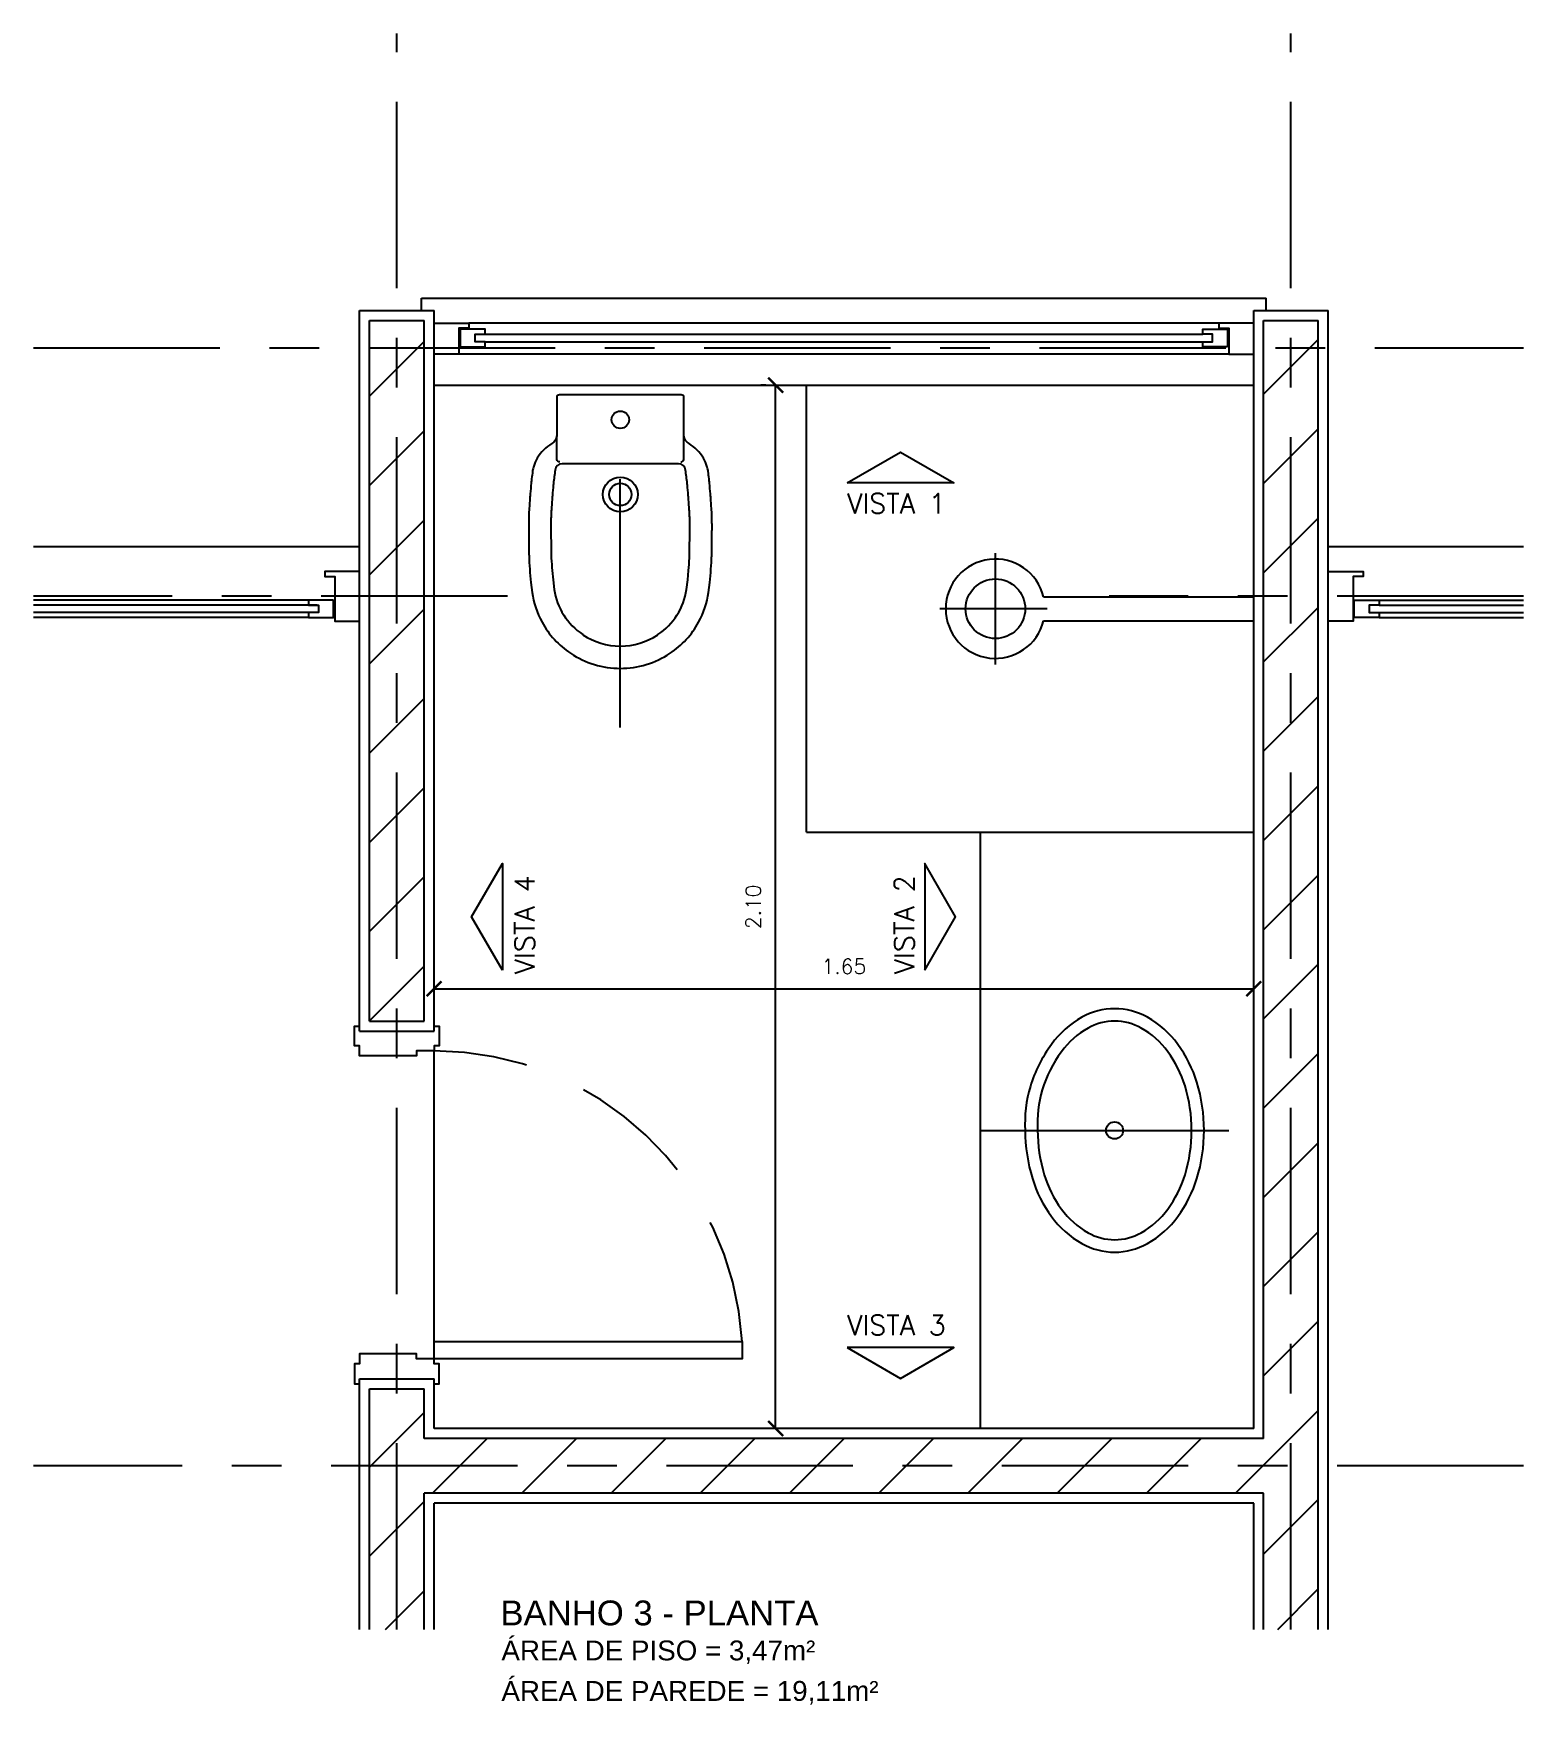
# Model space of a CAD drawing. Header units: millimetres. Extents: x 1 to 250, y 10 to 22.
# Drawn here: x 215.278 to 218.278, y 13.78 to 17.144 of the extents above; entities that cross this region are included whole.
import ezdxf

# ---------------------------------------------------------------- set-up
doc = ezdxf.new("R2010")
doc.units = ezdxf.units.MM
for name, pattern in [('CENTER', [0.6, 0.375, -0.075, 0.075, -0.075]), ('DASHDOT', [1, 0.5, -0.25, 0, -0.25]), ('HIDDEN', [0.375, 0.25, -0.125])]:
    doc.linetypes.add(name, pattern=pattern)
for name, color, linetype in [('ALV', 5, 'Continuous'), ('CAIX', 2, 'Continuous'), ('COTAS', 1, 'Continuous'), ('EIXOS', 141, 'CENTER'), ('HATCH', 8, 'Continuous'), ('LVISTA02', 1, 'Continuous'), ('NOTAS', 2, 'Continuous'), ('PEÇAS', 7, 'Continuous'), ('PEÇAS50', 8, 'Continuous'), ('REVEST', 2, 'Continuous')]:
    doc.layers.add(name, color=color, linetype=linetype)
doc.styles.add('60-20', font='romans.shx', dxfattribs={"height": 0.03})
doc.styles.add('60-50', font='romans.shx', dxfattribs={"height": 0.075})
doc.styles.add('80-20', font='romans.shx', dxfattribs={"height": 0.04})
doc.styles.add('ARIAL', font='arial.ttf', dxfattribs={"height": 0.05})
doc.dimstyles.new('20', dxfattribs={"dimtxt": 0.1, "dimasz": 0.075, "dimexe": 0.075, "dimexo": 0.05, "dimgap": 0.075, "dimtad": 1, "dimzin": 4, "dimdsep": 46, "dimtxsty": '60-50', "dimblk1": 'ARCHTICK', "dimblk2": 'ARCHTICK', "dimsah": 1, "dimcen": 2.5, "dimclrt": 3, "dimadec": 0, "dimazin": 0, "dimtfac": 1, "dimtmove": 2, "dimatfit": 3, "dimldrblk": 'ARCHTICK', "dimfxl": 1, "dimarcsym": 0})

msp = doc.modelspace()

# ---------------------------------------------------------------- texts
at = {"layer": 'NOTAS', "color": 3, "style": '80-20'}
for s, p in [('VISTA 1', (216.9159, 16.1774)), ('VISTA 3', (216.9159, 14.5236))]:
    msp.add_text(s, height=0.04, dxfattribs=at).set_placement(p)
for s, p in [('VISTA 4', (216.287, 15.2501)), ('VISTA 2', (217.0512, 15.2501))]:
    msp.add_text(s, height=0.04, rotation=90, dxfattribs=at).set_placement(p)
at = {"layer": 'NOTAS', "style": 'ARIAL'}
for s, height, p in [('BANHO 3 - PLANTA', 0.05, (216.2182, 13.9394)), ('ÁREA DE PISO = 3,47m²', 0.04, (216.2202, 13.8689)), ('ÁREA DE PAREDE = 19,11m²', 0.04, (216.2202, 13.7874))]:
    msp.add_text(s, height=height, dxfattribs=at).set_placement(p)

# ---------------------------------------------------------------- blocks, each defined once
blk = doc.blocks.new('_ARCHTICK')
at = {"color": 0, "linetype": 'ByBlock', "const_width": 0.15}
blk.add_lwpolyline([(-0.5, -0.5), (0.5, 0.5)], dxfattribs=at)
blk = doc.blocks.new('*D150')
at = {"color": 0, "linetype": 'ByBlock'}
for p, q in [((216.0846, 15.2407), (216.0846, 15.2507)), ((217.7346, 15.2407), (217.7346, 15.2507)), ((216.0846, 15.2207), (217.7346, 15.2207))]:
    blk.add_line(p, q, dxfattribs=at)
at = {"layer": 'DEFPOINTS', "color": 0, "linetype": 'ByBlock'}
for p in [(216.0846, 15.2207), (217.7346, 15.2207), (217.7346, 15.2207)]:
    blk.add_point(p, dxfattribs=at)
at = {"color": 0, "linetype": 'ByBlock', "xscale": 0.03, "yscale": 0.03, "zscale": 0.03, "rotation": 180}
blk.add_blockref('_ARCHTICK', (216.0846, 15.2207), dxfattribs=at)
at = {"color": 0, "linetype": 'ByBlock', "xscale": 0.03, "yscale": 0.03, "zscale": 0.03}
blk.add_blockref('_ARCHTICK', (217.7346, 15.2207), dxfattribs=at)
at = {"color": 3, "linetype": 'ByBlock', "insert": (216.9096, 15.2657), "char_height": 0.03, "attachment_point": 5, "style": '60-20'}
blk.add_mtext('1.65', dxfattribs=at)
blk = doc.blocks.new('*D151')
at = {"color": 0, "linetype": 'ByBlock'}
for p, q in [((216.7522, 16.4356), (216.7422, 16.4356)), ((216.7722, 14.3356), (216.7722, 16.4356)), ((216.7522, 14.3356), (216.7422, 14.3356))]:
    blk.add_line(p, q, dxfattribs=at)
at = {"layer": 'DEFPOINTS', "color": 0, "linetype": 'ByBlock'}
for p in [(216.7722, 16.4356), (216.7722, 16.4356), (216.7722, 14.3356)]:
    blk.add_point(p, dxfattribs=at)
at = {"color": 0, "linetype": 'ByBlock', "xscale": 0.03, "yscale": 0.03, "zscale": 0.03}
for p, rotation in [((216.7722, 16.4356), 90), ((216.7722, 14.3356), 270)]:
    blk.add_blockref('_ARCHTICK', p, dxfattribs=dict(at, rotation=rotation))
at = {"color": 3, "linetype": 'ByBlock', "insert": (216.7272, 15.3856), "char_height": 0.03, "attachment_point": 5, "rotation": 90, "style": '60-20'}
blk.add_mtext('2.10', dxfattribs=at)

# ---------------------------------------------------------------- dimensions: what is measured, and where the dimension line sits
at = {"layer": 'COTAS'}
dim = msp.add_linear_dim(base=(216.7722, 16.4356), p1=(216.7722, 14.3356), p2=(216.7722, 16.4356), angle=90, dimstyle='20', override={"dimtxt": 0.02, "dimasz": 0.03, "dimexe": 0.03, "dimexo": 0.02, "dimgap": 0.03, "dimtxsty": '60-20'}, dxfattribs=at)
dim.commit()
dim.dimension.update_dxf_attribs({"geometry": '*D151', "text_midpoint": (216.7272, 15.3856)})
dim = msp.add_linear_dim(base=(217.7346, 15.2207), p1=(216.0846, 15.2207), p2=(217.7346, 15.2207), dimstyle='20', override={"dimtxt": 0.02, "dimasz": 0.03, "dimexe": 0.03, "dimexo": 0.02, "dimgap": 0.03, "dimtxsty": '60-20'}, dxfattribs=at)
dim.commit()
dim.dimension.update_dxf_attribs({"geometry": '*D150', "text_midpoint": (216.9096, 15.2657)})

# ---------------------------------------------------------------- hatches: boundary and pattern name
at = {"layer": 'HATCH'}
h = msp.add_hatch(dxfattribs=at)
h.set_pattern_fill('ANSI31', color=256, scale=0.04, style=0)
h.paths.add_polyline_path([(216.0646, 16.5656), (215.9546, 16.5656), (215.9546, 15.1556), (216.0646, 15.1556)])
h.paths.add_polyline_path([(217.8646, 16.5656), (217.7546, 16.5656), (217.7546, 14.3156), (216.0646, 14.3156), (216.0646, 14.4156), (215.9546, 14.4156), (215.9546, 13.931), (216.0646, 13.931), (216.0646, 14.2056), (217.7546, 14.2056), (217.7546, 13.931), (217.8646, 13.931)])

# ---------------------------------------------------------------- linework, layer by layer
at = {"layer": 'ALV'}
for p, q in [((215.9546, 16.5656), (216.0646, 16.5656)), ((215.9546, 15.1556), (215.9546, 16.5656)), ((216.0646, 15.1556), (216.0646, 16.5656)), ((217.7546, 16.5656), (217.8646, 16.5656)), ((217.7546, 14.3156), (217.7546, 16.5656)), ((217.8646, 13.931), (217.8646, 16.5656)), ((215.9546, 15.1556), (216.0646, 15.1556)), ((215.9546, 14.4156), (216.0646, 14.4156)), ((215.9546, 13.931), (215.9546, 14.4156)), ((216.0646, 14.3156), (216.0646, 14.4156)), ((217.7546, 14.3156), (216.0646, 14.3156)), ((217.7546, 14.2056), (216.0646, 14.2056)), ((216.0646, 13.931), (216.0646, 14.2056)), ((217.7546, 13.931), (217.7546, 14.2056))]:
    msp.add_line(p, q, dxfattribs=at)
at = {"layer": 'CAIX', "color": 1}
for p, q in [((217.6646, 16.5606), (216.1546, 16.5606)), ((217.6846, 16.4979), (216.1346, 16.4979)), ((215.8321, 16.0031), (215.2782, 16.0031)), ((217.9871, 16.0031), (218.2778, 16.0031)), ((215.8321, 15.9681), (215.2782, 15.9681)), ((217.9871, 15.9681), (218.2778, 15.9681))]:
    msp.add_line(p, q, dxfattribs=at)
at = {"layer": 'CAIX'}
for p, q in [((216.1874, 16.5381), (217.6319, 16.5381)), ((216.1874, 16.5231), (217.6319, 16.5231)), ((215.8496, 15.9931), (215.2782, 15.9931)), ((215.8496, 15.9781), (215.2782, 15.9781)), ((217.9871, 15.9931), (218.2778, 15.9931)), ((217.9871, 15.9781), (218.2778, 15.9781))]:
    msp.add_line(p, q, dxfattribs=at)
for points in [[(216.0846, 16.5606), (216.1546, 16.5606), (216.1546, 16.5506), (216.1346, 16.5506), (216.1346, 16.4979), (216.0846, 16.4979)], [(217.7346, 16.5606), (217.6646, 16.5606), (217.6646, 16.5506), (217.6846, 16.5506), (217.6846, 16.4979), (217.7346, 16.4979)], [(215.9346, 16.0606), (215.8646, 16.0606), (215.8646, 16.0506), (215.8846, 16.0506), (215.8846, 15.9606), (215.9346, 15.9606)], [(217.8846, 16.0606), (217.9546, 16.0606), (217.9546, 16.0506), (217.9346, 16.0506), (217.9346, 15.9606), (217.8846, 15.9606)], [(216.0846, 15.1456), (216.0946, 15.1456), (216.0946, 15.1056), (216.0846, 15.1056), (216.0846, 15.0956), (216.0496, 15.0956), (216.0496, 15.0856), (215.9346, 15.0856), (215.9346, 15.1056), (215.9246, 15.1056), (215.9246, 15.1456), (215.9346, 15.1456)], [(216.0846, 14.4756), (216.0846, 14.5106), (216.7046, 14.5106), (216.7046, 14.4756), (216.0846, 14.4756)], [(216.0846, 14.4256), (216.0946, 14.4256), (216.0946, 14.4656), (216.0846, 14.4656), (216.0846, 14.4756), (216.0496, 14.4756), (216.0496, 14.4856), (215.9346, 14.4856), (215.9346, 14.4656), (215.9246, 14.4656), (215.9246, 14.4256), (215.9346, 14.4256)]]:
    msp.add_lwpolyline(points, dxfattribs=at)
for points in [[(216.1374, 16.5131), (216.1874, 16.5131), (216.1874, 16.5231), (216.1674, 16.5231), (216.1674, 16.5381), (216.1874, 16.5381), (216.1874, 16.5481), (216.1374, 16.5481)], [(217.6819, 16.5131), (217.6319, 16.5131), (217.6319, 16.5231), (217.6519, 16.5231), (217.6519, 16.5381), (217.6319, 16.5381), (217.6319, 16.5481), (217.6819, 16.5481)], [(215.8821, 16.0031), (215.8321, 16.0031), (215.8321, 15.9931), (215.8521, 15.9931), (215.8521, 15.9781), (215.8321, 15.9781), (215.8321, 15.9681), (215.8821, 15.9681)], [(217.9371, 16.0031), (217.9871, 16.0031), (217.9871, 15.9931), (217.9671, 15.9931), (217.9671, 15.9781), (217.9871, 15.9781), (217.9871, 15.9681), (217.9371, 15.9681)]]:
    msp.add_lwpolyline(points, close=True, dxfattribs=at)
at = {"layer": 'CAIX', "color": 8, "linetype": 'HIDDEN'}
msp.add_arc((216.0848, 14.4747), 0.6209, 3.3148, 90.0127, dxfattribs=at)
at = {"layer": 'EIXOS'}
for p, q in [((216.0096, 13.931), (216.0096, 17.1436)), ((217.8096, 13.931), (217.8096, 17.1436)), ((215.2782, 16.5106), (218.2778, 16.5106)), ((216.2325, 16.0106), (215.2782, 16.0106)), ((218.2778, 16.0106), (217.4435, 16.0106)), ((218.2778, 14.2606), (215.2782, 14.2606))]:
    msp.add_line(p, q, dxfattribs=at)
at = {"layer": 'LVISTA02'}
for p, q in [((216.0596, 16.6106), (217.7596, 16.6106)), ((216.0596, 16.5856), (216.0596, 16.6106)), ((217.7596, 16.5856), (217.7596, 16.6106)), ((216.0846, 16.4356), (217.7346, 16.4356)), ((216.8346, 15.5356), (216.8346, 16.4356)), ((215.2782, 16.1106), (215.9346, 16.1106)), ((217.8846, 16.1106), (218.2778, 16.1106)), ((216.8346, 15.5356), (217.7346, 15.5356)), ((217.1846, 14.3356), (217.1846, 15.5356)), ((216.0846, 14.5106), (216.0846, 15.0956))]:
    msp.add_line(p, q, dxfattribs=at)
at = {"layer": 'NOTAS', "color": 8, "linetype": 'DASHDOT'}
for p, q in [((216.4596, 15.7464), (216.4596, 16.4356)), ((217.2146, 15.8736), (217.2146, 16.0976)), ((217.3186, 15.9856), (217.1026, 15.9856)), ((217.1846, 14.9356), (217.7346, 14.9356))]:
    msp.add_line(p, q, dxfattribs=at)
at = {"layer": 'NOTAS'}
for points in [[(216.9162, 16.2388), (217.0236, 16.3007), (217.131, 16.2388)], [(216.2221, 15.258), (216.1601, 15.3654), (216.2221, 15.4727)], [(217.0723, 15.258), (217.1343, 15.3654), (217.0723, 15.4727)], [(216.9162, 14.4984), (217.0236, 14.4364), (217.131, 14.4984)]]:
    msp.add_lwpolyline(points, close=True, dxfattribs=at)
at = {"layer": 'PEÇAS', "color": 0, "linetype": 'ByBlock'}
for p, q in [((217.3117, 16.0096), (217.7346, 16.0096)), ((217.3117, 15.9616), (217.7346, 15.9616))]:
    msp.add_line(p, q, dxfattribs=at)
for points in [[(216.4596, 15.8656, 0.151271), (216.5596, 15.8961, 0.125962), (216.6171, 15.9586, 0.09008), (216.6371, 16.0186), (216.6396, 16.0386), (216.6416, 16.0586, 0.004685), (216.6432, 16.0851, 0.00925), (216.6436, 16.0986, 0.000115), (216.6441, 16.1367, 0.002343), (216.6441, 16.1386, 0.000782), (216.6442, 16.1516, 0.001444), (216.6441, 16.1586, 0.004804), (216.644, 16.169, 0.005206), (216.6436, 16.1786, 0.005188), (216.6431, 16.1876, 0.002211), (216.6416, 16.2086, 0.001932), (216.641, 16.2169, 0.000736), (216.6391, 16.2386, 0.008336), (216.6387, 16.2432, 0.001408), (216.6368, 16.2586, 0.000457), (216.6361, 16.2636, 0.054722), (216.634, 16.2726, 0.029037), (216.6271, 16.2886, 0.123774), (216.5979, 16.3179, -0.261182), (216.5876, 16.3336), (216.5876, 16.4106, 0.439555), (216.5821, 16.4161), (216.4596, 16.4161), (216.3371, 16.4161, 0.439555), (216.3316, 16.4106), (216.3316, 16.3336, -0.261182), (216.3214, 16.3179, 0.123774), (216.2921, 16.2886, 0.029037), (216.2853, 16.2726, 0.054722), (216.2831, 16.2636, 0.000457), (216.2825, 16.2586, 0.001408), (216.2806, 16.2432, 0.008336), (216.2801, 16.2386, 0.000736), (216.2783, 16.2169, 0.001932), (216.2776, 16.2086, 0.002211), (216.2761, 16.1876, 0.005188), (216.2756, 16.1786, 0.005206), (216.2753, 16.169, 0.004804), (216.2751, 16.1586, 0.001444), (216.2751, 16.1516, 0.000782), (216.2751, 16.1386, 0.002343), (216.2752, 16.1367, 0.000115), (216.2756, 16.0986, 0.00925), (216.2761, 16.0851, 0.004685), (216.2776, 16.0586), (216.2796, 16.0386), (216.2821, 16.0186, 0.09008), (216.3021, 15.9586, 0.125962), (216.3596, 15.8961, 0.151271)], [(217.4546, 15.1806, 0.129052), (217.3888, 15.1633, 0.106347), (217.3274, 15.1088, 0.084756), (217.285, 15.0244, 0.089657), (217.2746, 14.9356, 0.073988), (217.289, 14.8388, 0.084756), (217.3274, 14.7624, 0.106347), (217.3888, 14.7079, 0.129052), (217.4546, 14.6906, 0.129052), (217.5205, 14.7079, 0.106347), (217.5819, 14.7624, 0.084756), (217.6202, 14.8388, 0.073988), (217.6346, 14.9356, 0.073988), (217.6202, 15.0324, 0.084756), (217.5819, 15.1088, 0.106347), (217.5205, 15.1633, 0.129052)]]:
    msp.add_lwpolyline(points, format="xyb", close=True, dxfattribs=at)
msp.add_arc((217.2146, 15.9856), 0.1, 13.8865, 346.1135, dxfattribs=at)
at = {"layer": 'PEÇAS50'}
for points in [[(216.3381, 16.2811, -0.385098), (216.3317, 16.2861), (216.3316, 16.2876), (216.3316, 16.3336)], [(216.5811, 16.2811, 0.385098), (216.5876, 16.2861), (216.5876, 16.2876), (216.5876, 16.3336)], [(216.4598, 15.9103, 0.152133), (216.5349, 15.9334, 0.000372), (216.5351, 15.9335, 0.213243), (216.5928, 16.0246), (216.5952, 16.0436), (216.5971, 16.0624, 0.00456), (216.5986, 16.0874, 0.00925), (216.5989, 16.0992, 0.000115), (216.5994, 16.1373, 0.002343), (216.5994, 16.1387, 0.000782), (216.5995, 16.1516, 0.001444), (216.5994, 16.1583, 0.004804), (216.5993, 16.1679, 0.005206), (216.599, 16.1766, 0.005188), (216.5985, 16.1846, 0.002211), (216.5971, 16.2052, 0.001932), (216.5964, 16.2132, 0.000736), (216.5946, 16.2348, 0.008336), (216.5943, 16.2379, 0.002483), (216.5909, 16.2646, 0.380805), (216.5768, 16.2776), (216.4596, 16.2776), (216.3425, 16.2776, 0.380805), (216.3284, 16.2646, 0.002483), (216.325, 16.2379, 0.008336), (216.3247, 16.2348, 0.000736), (216.3229, 16.2132, 0.001932), (216.3222, 16.2052, 0.002211), (216.3208, 16.1846, 0.005188), (216.3203, 16.1766, 0.005206), (216.32, 16.1679, 0.004804), (216.3199, 16.1583, 0.001444), (216.3198, 16.1516, 0.000782), (216.3199, 16.1387, 0.002343), (216.3199, 16.1373, 0.000115), (216.3204, 16.0992, 0.00925), (216.3207, 16.0874, 0.00456), (216.3222, 16.0624), (216.3241, 16.0436), (216.3265, 16.0246, 0.213243), (216.3842, 15.9335, 0.000372), (216.3844, 15.9334, 0.152133), (216.4595, 15.9103)]]:
    msp.add_lwpolyline(points, format="xyb", dxfattribs=at)
msp.add_lwpolyline([(217.4546, 15.1556, 0.129052), (217.4011, 15.1416, 0.106347), (217.3475, 15.094, 0.084756), (217.309, 15.0171, 0.090518), (217.2996, 14.9364, 0.074629), (217.313, 14.8461, 0.084756), (217.3475, 14.7772, 0.106347), (217.4011, 14.7297, 0.129052), (217.4546, 14.7156, 0.129052), (217.5082, 14.7297, 0.106347), (217.5618, 14.7772, 0.084756), (217.5963, 14.8461, 0.073988), (217.6096, 14.9356, 0.073988), (217.5963, 15.0251, 0.084756), (217.5618, 15.094, 0.106347), (217.5082, 15.1416, 0.129052)], format="xyb", close=True, dxfattribs=at)
for centre, radius in [((216.4596, 16.3661), 0.0175), ((216.4596, 16.2156), 0.035), ((216.4596, 16.2156), 0.0225), ((217.2146, 15.9856), 0.06), ((217.4546, 14.9356), 0.0171)]:
    msp.add_circle(centre, radius, dxfattribs=at)
at = {"layer": 'REVEST'}
for p, q in [((215.9346, 16.5856), (216.0846, 16.5856)), ((215.9346, 15.1356), (215.9346, 16.5856)), ((216.0846, 15.1356), (216.0846, 16.5856)), ((217.7346, 16.5856), (217.8846, 16.5856)), ((217.7346, 14.3356), (217.7346, 16.5856)), ((217.8846, 13.931), (217.8846, 16.5856)), ((215.9346, 15.1356), (216.0846, 15.1356)), ((215.9346, 13.931), (215.9346, 14.4356)), ((215.9346, 14.4356), (216.0846, 14.4356)), ((216.0846, 14.3356), (216.0846, 14.4356)), ((217.7346, 14.3356), (216.0846, 14.3356)), ((216.0846, 13.931), (216.0846, 14.1856)), ((217.7346, 14.1856), (216.0846, 14.1856)), ((217.7346, 13.931), (217.7346, 14.1856))]:
    msp.add_line(p, q, dxfattribs=at)

msp.set_redraw_order([(e.dxf.handle, doc.entitydb.next_handle()) for e in msp.query("TEXT MTEXT ATTDEF DIMENSION ARC_DIMENSION")])  # texts and dimensions are drawn at this point

doc.saveas('drawing.dxf')
